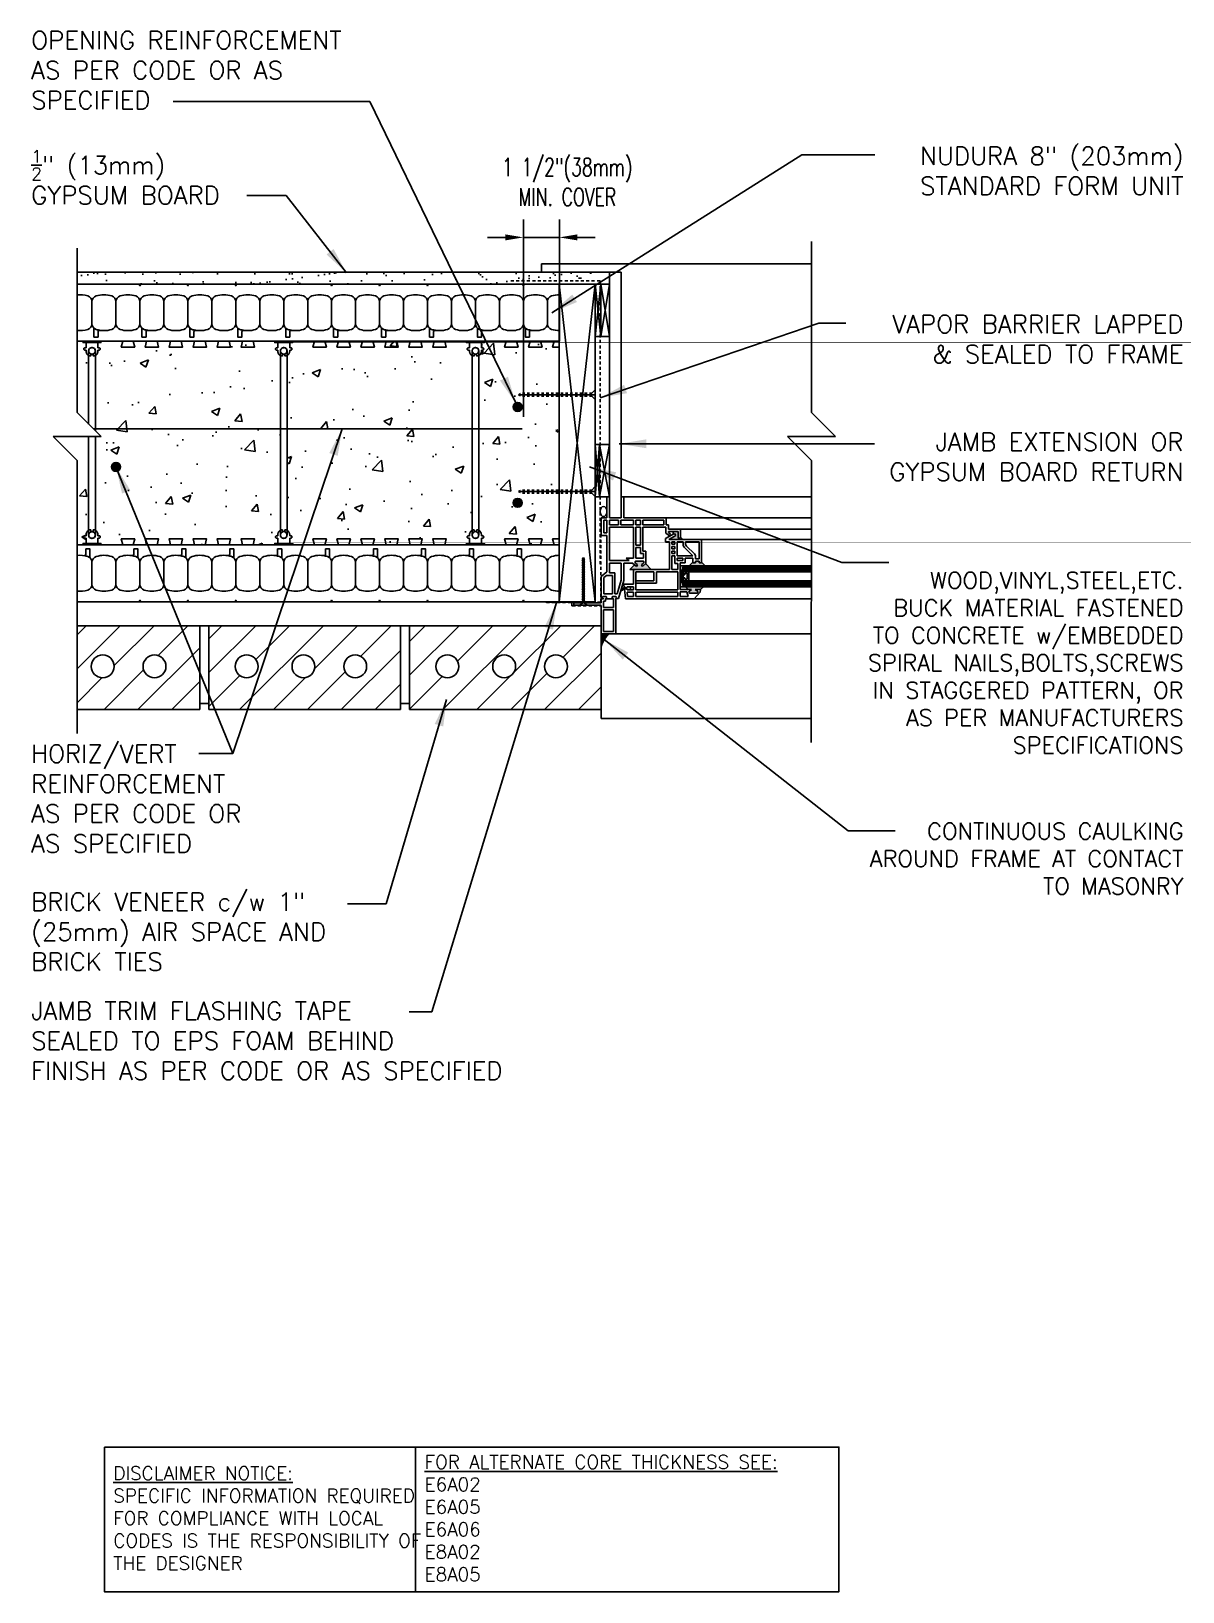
# Model space of a CAD drawing. Header units: inches. Extents: x 47.3 to 95.3, y 146.1 to 211.2.
import ezdxf

# ---------------------------------------------------------------- set-up
doc = ezdxf.new("R2010")
doc.units = ezdxf.units.IN
doc.header["$LTSCALE"] = 0.5
doc.header["$MEASUREMENT"] = 0
doc.linetypes.add('DASHED2', pattern=[0.375, 0.25, -0.125])
doc.linetypes.add('HIDDEN2', pattern=[0.1875, 0.125, -0.0625])
for name, color, linetype in [('HATCH', 12, 'Continuous'), ('LINE18', 9, 'Continuous'), ('line25', 2, 'Continuous'), ('LINE3', 3, 'Continuous'), ('LINE50', 5, 'Continuous'), ('LINE9', 9, 'Continuous'), ('TEXT', 4, 'Continuous')]:
    doc.layers.add(name, color=color, linetype=linetype)
doc.styles.add('DIM', font='romans.shx', dxfattribs={"width": 0.7})
doc.styles.add('ROMANS', font='romans.shx', dxfattribs={"height": 0.75})
doc.styles.get("Standard").update_dxf_attribs({"font": 'romans.shx', "height": 0.75})
doc.dimstyles.new('ext_12', dxfattribs={"dimscale": 12, "dimtxt": 0.075, "dimasz": 0.09375, "dimexe": 0.09375, "dimexo": 0.0625, "dimgap": 0.0625, "dimtad": 1, "dimdec": 1, "dimzin": 2, "dimdsep": 46, "dimlunit": 4, "dimtxsty": 'DIM', "dimcen": 0.09, "dimdle": 0.09375, "dimclrt": 4, "dimadec": 0, "dimazin": 0, "dimtfac": 1, "dimtdec": 1, "dimtmove": 2, "dimatfit": 3, "dimfxl": 0, "dimfrac": 2, "dimtolj": 1, "dimtzin": 0, "dimarcsym": 0})
doc.dimstyles.new('ext_8', dxfattribs={"dimscale": 8, "dimtxt": 0.09375, "dimasz": 0.09375, "dimexe": 0.09375, "dimexo": 0.0625, "dimgap": 0.0625, "dimtad": 1, "dimdec": 6, "dimzin": 3, "dimdsep": 46, "dimlunit": 4, "dimtxsty": 'DIM', "dimcen": 0.09, "dimdle": 0.09375, "dimclrt": 4, "dimadec": 0, "dimazin": 0, "dimtfac": 1, "dimtdec": 6, "dimtmove": 2, "dimatfit": 3, "dimfxl": 0, "dimfrac": 2, "dimtolj": 1, "dimtzin": 0, "dimarcsym": 0})

msp = doc.modelspace()

# ---------------------------------------------------------------- texts
at = {"layer": 'TEXT'}
for s, insert, char_height, width, attachment_point in [('\\A1;OPENING REINFORCEMENT AS PER CODE OR AS SPECIFIED', (47.2867654, 209.5704358), 0.75, 14.394399541, 4), ('\\A1; NUDURA 8" (203mm) STANDARD FORM UNIT', (95.3688072, 205.365039), 0.75, 14.394399541, 6), ('\\A1;{\\H0.7x;\\S1/2;}" (13mm) GYPSUM BOARD\\P ', (47.2867654, 204.4813795), 0.75, 10.661835817, 4), ('\\A1;VAPOR BARRIER LAPPED & SEALED TO FRAME', (95.3688072, 198.3503986), 0.75, 14.394399541, 6), ('\\A1;JAMB EXTENSION OR GYPSUM BOARD RETURN ', (95.3688072, 193.4375525), 0.75, 14.394399541, 6), ('{\\H0.9167x;WOOD,VINYL,STEEL,ETC. BUCK MATERIAL FASTENED TO CONCRETE w/EMBEDDED SPIRAL NAILS,BOLTS,SCREWS IN STAGGERED PATTERN, OR AS PER MANUFACTURERS SPECIFICATIONS}', (95.3688072, 184.8416507), 0.75, 14.394399541, 6), ('{\\H0.9167x;CONTINUOUS CAULKING AROUND FRAME AT CONTACT TO MASONRY}', (95.3662692, 176.668589), 0.75, 14.394399541, 6), ('{\\L\\P\\PFOR ALTERNATE CORE THICKNESS SEE:\\P}E6A02\\PE6A05\\PE6A06\\PE8A02\\PE8A05', (63.7034018, 150.0876323), 0.5625, 23.332952103, 4), ('{\\LDISCLAIMER NOTICE:}\\PSPECIFIC INFORMATION REQUIRED FOR COMPLIANCE WITH LOCAL CODES IS THE RESPONSIBILITY OF THE DESIGNER', (50.7114343, 149.1476025), 0.5625, 14.00235015, 4)]:
    msp.add_mtext(s, dxfattribs=dict(at, insert=insert, char_height=char_height, width=width, attachment_point=attachment_point))
at = {"layer": 'TEXT', "char_height": 0.75, "attachment_point": 4, "style": 'ROMANS'}
for s, insert, width in [('HORIZ/VERT \\PREINFORCEMENT \\PAS PER CODE OR \\PAS SPECIFIED', (47.2842273, 179.1713794), 25.899379931), ('BRICK VENEER c/w 1" (25mm) AIR SPACE AND BRICK TIES', (47.2842273, 173.6198217), 15.998976575), ('JAMB TRIM FLASHING TAPE \\PSEALED TO EPS FOAM BEHIND \\PFINISH AS PER CODE OR AS SPECIFIED', (47.2842273, 169.0677482), 25.899379931)]:
    msp.add_mtext(s, dxfattribs=dict(at, insert=insert, width=width))

# ---------------------------------------------------------------- blocks, each defined once
blk = doc.blocks.new('*D3')
at = {"layer": 'Defpoints', "color": 0}
for p in [(69.323, 202.592), (69.323, 197.763), (67.823, 194.599)]:
    blk.add_point(p, dxfattribs=at)
at = {"layer": 'TEXT', "color": 0, "lineweight": -2}
for p, q in [((67.823, 195.099), (67.823, 203.342)), ((69.323, 198.263), (69.323, 203.342)), ((67.073, 202.592), (66.323, 202.592)), ((67.823, 202.592), (69.323, 202.592)), ((70.073, 202.592), (70.823, 202.592))]:
    blk.add_line(p, q, dxfattribs=at)
at = {"layer": 'TEXT', "color": 0}
for points in [[(67.073, 202.717), (67.073, 202.467), (67.823, 202.592)], [(70.073, 202.717), (70.073, 202.467), (69.323, 202.592)]]:
    blk.add_solid(points, dxfattribs=at)
at = {"layer": 'TEXT', "color": 4, "insert": (69.656, 204.903), "char_height": 0.75, "attachment_point": 5, "style": 'DIM'}
blk.add_mtext('\\A1;1 1/2"(38mm)\\PMIN. COVER', dxfattribs=at)
blk = doc.blocks.new('Connector')
blk.add_point((0.271, 0))
at = {"layer": 'LINE9'}
for p, q in [((0, 0.375), (0, -0.375)), ((0.062, -0.375), (0.062, 0.375)), ((0.281, 0.25), (0.062, 0.25))]:
    blk.add_line(p, q, dxfattribs=at)
for points, weights in [([(0.007, 0.375), (0.004, 0.375), (0, 0.375)], [1, 0.972587069138, 0.950305488115]), ([(0.327, 0.343), (0.308, 0.343), (0.281, 0.317), (0.281, 0.297)], [1, 0.85355339, 0.85355339, 1]), ([(0.328, 0.343), (0.327, 0.343), (0.327, 0.343)], [1, 0.70710678, 1]), ([(0.375, 0.297), (0.375, 0.317), (0.348, 0.343), (0.329, 0.343)], [1, 0.85355339, 0.85355339, 1]), ([(0.406, 0.25), (0.546, 0.25), (0.619, 0.131)], [0.958404415409, 0.794674173519, 0.864651571113]), ([(0.619, 0.052), (0.612, 0.049), (0.604, 0.049)], [0.83615024178, 0.892081430621, 1]), ([(0, -0.375), (0.004, -0.375), (0.007, -0.375)], [0.950305488115, 0.972587069138, 1]), ([(0.281, -0.297), (0.281, -0.317), (0.308, -0.343), (0.327, -0.343)], [1, 0.85355339, 0.85355339, 1]), ([(0.327, -0.343), (0.281, -0.343), (0.281, -0.297)], [1, 0.70710678, 1]), ([(0.329, -0.343), (0.348, -0.343), (0.375, -0.317), (0.375, -0.297)], [1, 0.85355339, 0.85355339, 1]), ([(0.375, -0.297), (0.375, -0.343), (0.329, -0.343)], [1, 0.70710678, 1]), ([(0.619, -0.131), (0.546, -0.25), (0.406, -0.25)], [0.864651574428, 0.794674169686, 0.958404415195]), ([(0.604, -0.049), (0.612, -0.049), (0.619, -0.052)], [1, 0.89208144177, 0.836150253337])]:
    blk.add_rational_spline(points, weights, degree=2, dxfattribs=at)
for points, degree in [([(0, 0.375), (0.002, 0.375), (0.005, 0.375), (0.007, 0.375)], 3), ([(0.007, 0.375), (0.021, 0.375), (0.051, 0.375), (0.062, 0.375), (0.062, 0.375)], 3), ([(0.281, 0.25), (0.281, 0.297)], 1), ([(0.327, 0.343), (0.327, 0.343), (0.328, 0.343), (0.328, 0.343)], 3), ([(0.328, 0.343), (0.329, 0.343), (0.329, 0.343), (0.329, 0.343)], 3), ([(0.375, 0.25), (0.375, 0.297)], 1), ([(0.406, 0.25), (0.375, 0.25)], 1), ([(0.406, 0.25), (0.406, 0.25)], 1), ([(0.406, 0.25), (0.406, 0.25)], 1), ([(0.406, 0.25), (0.406, 0.25)], 1), ([(0.406, 0.25), (0.406, 0.25)], 1), ([(0.406, 0.25), (0.406, 0.25)], 1), ([(0.406, 0.25), (0.406, 0.25)], 1), ([(0.406, 0.25), (0.406, 0.25)], 1), ([(0.406, 0.25), (0.406, 0.25)], 1), ([(0.406, 0.25), (0.406, 0.25)], 1), ([(0.406, 0.25), (0.406, 0.25)], 1), ([(0.406, 0.25), (0.406, 0.25)], 1), ([(0.406, 0.25), (0.406, 0.25)], 1), ([(0.406, 0.25), (0.406, 0.25)], 1), ([(0.406, 0.25), (0.406, 0.25)], 1), ([(0.406, 0.25), (0.406, 0.25)], 1), ([(0.406, 0.25), (0.406, 0.25)], 1), ([(0.406, 0.25), (0.406, 0.25)], 1), ([(0.406, 0.25), (0.406, 0.25)], 1), ([(0.406, 0.25), (0.406, 0.25)], 1), ([(0.406, 0.25), (0.406, 0.25)], 1), ([(0.406, 0.25), (0.406, 0.25)], 1), ([(0.406, 0.25), (0.406, 0.25)], 1), ([(0.406, 0.25), (0.406, 0.25)], 1), ([(0.406, 0.25), (0.406, 0.25)], 1), ([(0.604, 0.049), (0.532, 0.049)], 1), ([(0.532, 0.049), (0.532, 0.049)], 1), ([(0.532, 0.049), (0.532, 0.049)], 1), ([(0.532, 0.049), (0.532, 0.049)], 1), ([(0.532, 0.049), (0.532, 0.049)], 1), ([(0.532, 0.049), (0.532, 0.049)], 1), ([(0.532, 0.049), (0.532, 0.049)], 1), ([(0.532, 0.049), (0.532, 0.049)], 1), ([(0.532, 0.049), (0.532, 0.049)], 1), ([(0.532, 0.049), (0.532, 0.049)], 1), ([(0.532, 0.049), (0.532, 0.049)], 1), ([(0.604, 0.049), (0.609, 0.049), (0.614, 0.05), (0.619, 0.052)], 3), ([(0.604, 0.049), (0.604, 0.049)], 1), ([(0.604, 0.049), (0.604, 0.049)], 1), ([(0.604, 0.049), (0.604, 0.049)], 1), ([(0.604, 0.049), (0.604, 0.049)], 1), ([(0.619, 0.131), (0.619, 0.052)], 1), ([(0.619, 0.131), (0.619, 0.131)], 1), ([(0.619, 0.131), (0.619, 0.131)], 1), ([(0.619, 0.131), (0.619, 0.131)], 1), ([(0.619, 0.131), (0.619, 0.131)], 1), ([(0.007, -0.375), (0.005, -0.375), (0.002, -0.375), (0, -0.375)], 3), ([(0.062, -0.375), (0.062, -0.375), (0.051, -0.375), (0.021, -0.375), (0.007, -0.375)], 3), ([(0.062, -0.25), (0.281, -0.25)], 1), ([(0.281, -0.297), (0.281, -0.25)], 1), ([(0.281, -0.25), (0.281, -0.297)], 1), ([(0.328, -0.343), (0.328, -0.343), (0.327, -0.343), (0.327, -0.343)], 3), ([(0.329, -0.343), (0.329, -0.343), (0.329, -0.343), (0.328, -0.343)], 3), ([(0.375, -0.25), (0.375, -0.297)], 1), ([(0.375, -0.297), (0.375, -0.25)], 1), ([(0.406, -0.25), (0.375, -0.25)], 1), ([(0.406, -0.25), (0.406, -0.25)], 1), ([(0.406, -0.25), (0.406, -0.25)], 1), ([(0.406, -0.25), (0.406, -0.25)], 1), ([(0.406, -0.25), (0.406, -0.25)], 1), ([(0.406, -0.25), (0.406, -0.25)], 1), ([(0.406, -0.25), (0.406, -0.25)], 1), ([(0.406, -0.25), (0.406, -0.25)], 1), ([(0.406, -0.25), (0.406, -0.25)], 1), ([(0.406, -0.25), (0.406, -0.25)], 1), ([(0.406, -0.25), (0.406, -0.25)], 1), ([(0.406, -0.25), (0.406, -0.25)], 1), ([(0.532, -0.049), (0.604, -0.049)], 1), ([(0.604, -0.049), (0.58, -0.049), (0.556, -0.049), (0.532, -0.049)], 3), ([(0.532, -0.049), (0.532, -0.049)], 1), ([(0.532, -0.049), (0.532, -0.049)], 1), ([(0.532, -0.049), (0.532, -0.049)], 1), ([(0.532, -0.049), (0.532, -0.049)], 1), ([(0.619, -0.052), (0.614, -0.05), (0.609, -0.049), (0.604, -0.049)], 3), ([(0.604, -0.049), (0.604, -0.049)], 1), ([(0.604, -0.049), (0.604, -0.049)], 1), ([(0.604, -0.049), (0.604, -0.049)], 1), ([(0.604, -0.049), (0.604, -0.049)], 1), ([(0.604, -0.049), (0.604, -0.049)], 1), ([(0.604, -0.049), (0.604, -0.049)], 1), ([(0.604, -0.049), (0.604, -0.049)], 1), ([(0.604, -0.049), (0.604, -0.049)], 1), ([(0.619, -0.052), (0.619, -0.131)], 1), ([(0.619, -0.131), (0.619, -0.131)], 1), ([(0.619, -0.131), (0.619, -0.131)], 1), ([(0.619, -0.131), (0.619, -0.131)], 1), ([(0.619, -0.131), (0.619, -0.131)], 1)]:
    blk.add_open_spline(points, degree=degree, dxfattribs=at)
for points, weights, knots in [([(0.062, 0.375), (0.062, 0.375), (0.046, 0.375), (0.03, 0.375), (0.007, 0.375)], [0.868718858569, 0.861102746415, 1, 0.861102734288, 0.868718859898], [0, 0, 0, 0.5, 0.5, 1, 1, 1]), ([(0.532, 0.049), (0.472, 0.203), (0.333, 0.113), (0.157, 0), (0.333, -0.113), (0.472, -0.203), (0.532, -0.049)], [0.899508922286, 0.599718215298, 1, 0.54226024, 1, 0.599718224335, 0.899508908749], [0, 0, 0, 0.318112, 0.318112, 0.681888, 0.681888, 1, 1, 1]), ([(0.007, -0.375), (0.03, -0.375), (0.046, -0.375), (0.062, -0.375), (0.062, -0.375)], [0.868718859319, 0.861102739573, 1, 0.861102742958, 0.868718858948], [0, 0, 0, 0.5, 0.5, 1, 1, 1])]:
    blk.add_rational_spline(points, weights, degree=2, knots=knots, dxfattribs=at)

# ---------------------------------------------------------------- dimensions: what is measured, and where the dimension line sits
at = {"layer": 'TEXT'}
dim = msp.add_linear_dim(base=(69.3227761, 202.591585), p1=(67.8227761, 194.5992884), p2=(69.3227761, 197.7634859), text='<>(38mm)\\PMIN. COVER', dimstyle='ext_8', dxfattribs=at)
dim.commit()
dim.dimension.update_dxf_attribs({"geometry": '*D3', "text_midpoint": (69.6558689, 204.9031545), "dimtype": 160})

# ---------------------------------------------------------------- hatches: boundary and pattern name
at = {"layer": 'HATCH'}
h = msp.add_hatch(dxfattribs=at)
h.set_pattern_fill('AR-SAND', color=256, scale=0.5, style=0)
h.set_pattern_definition([(37.5, (15.678, 42.5089), (-0.0314967, 0.963412), [0, -0.76, 0, -0.85, 0, -0.8125]), (7.5, (15.678, 42.5089), (0.884888, 1.411073), [0, -0.41, 0, -0.685, 0, -0.2625]), (327.5, (15.063, 42.5089), (1.557071, 0.0028295), [0, -0.25, 0, -0.9, 0, -1.175]), (317.5, (15.063, 42.5089), (1.503063, 0.438838), [0, -0.125, 0, -0.59, 0, -0.675])])
h.paths.add_polyline_path([(70.7110623, 201.141024), (56.4151831, 201.141024), (56.4151831, 200.641024), (69.8253142, 200.641024), (70.7110623, 200.641024)])
h.paths.add_polyline_path([(56.4151831, 201.141024), (49.2003142, 201.141024), (49.2003142, 200.641024), (56.4151831, 200.641024)])
h = msp.add_hatch(dxfattribs=at)
h.set_pattern_fill('AR-CONC', color=256, scale=0.5)
h.paths.add_polyline_path([(50.1977748, 189.7635185), (57.4477769, 189.7634859), (57.4477769, 189.8259038), (57.5727766, 189.8259038), (57.5727766, 190.0447034), (57.5260314, 190.0447034), (57.4792861, 190.0897799), (57.5186311, 190.1379706), (57.5649416, 190.1384532), (57.5727766, 190.1384532), (57.5773679, 190.2170956), (57.6045363, 190.2913504), (57.6821064, 190.3760714), (57.6821064, 194.5992884), (49.9633564, 194.5992884), (49.9633564, 194.5186068), (50.2003142, 194.281649), (49.9633564, 194.281649), (49.9633564, 190.3761322), (50.0410152, 190.2913516), (50.0727755, 190.1694031), (50.0727756, 190.1384532), (50.1210495, 190.1384467), (50.1662688, 190.0932322), (50.1210479, 190.0447098), (50.0727756, 190.0447034), (50.0727756, 189.8259038), (50.1977753, 189.8259038)])
h.paths.add_polyline_path([(50.1977748, 198.2634534), (57.4477769, 198.2634859), (57.4477769, 198.2010681), (57.5727766, 198.2010681), (57.5727766, 197.9822685), (57.5260314, 197.9822685), (57.4792861, 197.9371919), (57.5186311, 197.8890013), (57.5649416, 197.8885187), (57.5727766, 197.8885187), (57.5773679, 197.8098763), (57.6045363, 197.7356214), (57.6821064, 197.6509005), (57.6821064, 194.5992884), (49.9633564, 194.5992884), (49.9633564, 197.6508396), (50.0410152, 197.7356203), (50.0727755, 197.8575687), (50.0727756, 197.8885187), (50.1210495, 197.8885252), (50.1662688, 197.9337397), (50.1210479, 197.982262), (50.0727756, 197.9822685), (50.0727756, 198.2010681), (50.1977753, 198.2010681)])
h.paths.add_polyline_path([(58.1977748, 189.7635185), (65.4477769, 189.7634859), (65.4477769, 189.8259038), (65.5727766, 189.8259038), (65.5727766, 190.0447034), (65.5260314, 190.0447034), (65.4792861, 190.0897799), (65.5186311, 190.1379706), (65.5649416, 190.1384532), (65.5727766, 190.1384532), (65.5773679, 190.2170956), (65.6045363, 190.2913504), (65.6821064, 190.3760714), (65.6821064, 194.5992884), (57.9633564, 194.5992884), (57.9633564, 190.3761322), (58.0410152, 190.2913516), (58.0727755, 190.1694031), (58.0727756, 190.1384532), (58.1210495, 190.1384467), (58.1662688, 190.0932322), (58.1210479, 190.0447098), (58.0727756, 190.0447034), (58.0727756, 189.8259038), (58.1977753, 189.8259038)])
h.paths.add_polyline_path([(58.1977748, 198.2634534), (65.4477769, 198.2634859), (65.4477769, 198.2010681), (65.5727766, 198.2010681), (65.5727766, 197.9822685), (65.5260314, 197.9822685), (65.4792861, 197.9371919), (65.5186311, 197.8890013), (65.5649416, 197.8885187), (65.5727766, 197.8885187), (65.5773679, 197.8098763), (65.6045363, 197.7356214), (65.6821064, 197.6509005), (65.6821064, 194.5992884), (57.9633564, 194.5992884), (57.9633564, 197.6508396), (58.0410152, 197.7356203), (58.0727755, 197.8575687), (58.0727756, 197.8885187), (58.1210495, 197.8885252), (58.1662688, 197.9337397), (58.1210479, 197.982262), (58.0727756, 197.9822685), (58.0727756, 198.2010681), (58.1977753, 198.2010681)])
h.paths.add_polyline_path([(66.1977748, 198.2634534), (69.1039372, 198.2634664), (69.0416101, 198.0134859), (69.2707406, 197.7634859), (69.2707406, 194.5992884), (65.9633564, 194.5992884), (65.9633564, 197.6508396), (66.0410152, 197.7356203), (66.0727755, 197.8575687), (66.0727756, 197.8885187), (66.1210495, 197.8885252), (66.1662688, 197.9337397), (66.1210479, 197.982262), (66.0727756, 197.9822685), (66.0727756, 198.2010681), (66.1977753, 198.2010681)])
h.paths.add_polyline_path([(66.1977748, 189.7635185), (69.1039372, 189.7635055), (69.0416101, 190.0134859), (69.2707406, 190.2634859), (69.2707406, 194.5992884), (65.9633564, 194.5992884), (65.9633564, 190.3761322), (66.0410152, 190.2913516), (66.0727755, 190.1694031), (66.0727756, 190.1384532), (66.1210495, 190.1384467), (66.1662688, 190.0932322), (66.1210479, 190.0447098), (66.0727756, 190.0447034), (66.0727756, 189.8259038), (66.1977753, 189.8259038)])
h.paths.add_polyline_path([(49.2003142, 198.2634859), (49.4477769, 198.2634859), (49.4477769, 198.2010681), (49.5727766, 198.2010681), (49.5727766, 197.9822685), (49.5260314, 197.9822685), (49.4792861, 197.9371919), (49.5186311, 197.8890013), (49.5649416, 197.8885187), (49.5727766, 197.8885187), (49.5773679, 197.8098763), (49.6045363, 197.7356214), (49.6821064, 197.6509005), (49.6821064, 194.7998568), (49.2003142, 195.281649)])
h.paths.add_polyline_path([(49.4477769, 189.7634859), (49.4477769, 189.8259038), (49.5727766, 189.8259038), (49.5727766, 190.0447034), (49.5260314, 190.0447034), (49.4792861, 190.0897799), (49.5186311, 190.1379706), (49.5649416, 190.1384532), (49.5727766, 190.1384532), (49.5773679, 190.2170956), (49.6045363, 190.2913504), (49.6821064, 190.3760714), (49.6821064, 194.281649), (48.2003142, 194.281649), (49.2003142, 193.281649), (49.2003142, 189.7634859)])
h = msp.add_hatch(dxfattribs=at)
h.set_pattern_fill('ANSI31', color=256, scale=8, style=0)
h.set_pattern_definition([(45, (15.4229, 40.5063), (-0.707107, 0.707107), [])])
h.paths.add_polyline_path([(71.070238, 186.3884859), (70.4820517, 186.3884859), (70.6569687, 186.1057344), (71.070238, 185.433215)])
edge = h.paths.add_edge_path()
edge.add_arc((69.1809093, 184.6901147), 0.4765505, 0, 360)
edge = h.paths.add_edge_path()
edge.add_arc((67.0209453, 184.6901147), 0.4765505, 0, 360)
h.paths.add_polyline_path([(71.070238, 185.433215), (70.6569687, 186.1057344), (70.4820517, 186.3884859), (65.7980984, 186.3884859), (65.2411021, 182.8884859), (71.070238, 182.8884859)])
edge = h.paths.add_edge_path()
edge.add_arc((64.6518359, 184.6901147), 0.4765505, 0, 360)
h.paths.add_polyline_path([(65.7980984, 186.3884859), (63.070238, 186.3884859), (63.070238, 182.8884859), (65.2411021, 182.8884859)])
edge = h.paths.add_edge_path()
edge.add_arc((60.8059093, 184.6901147), 0.4765505, 0, 360)
edge = h.paths.add_edge_path()
edge.add_arc((58.6459453, 184.6901147), 0.4765505, 0, 360)
edge = h.paths.add_edge_path()
edge.add_arc((56.2768359, 184.6901147), 0.4765505, 0, 360)
h.paths.add_polyline_path([(62.695238, 186.3884859), (54.695238, 186.3884859), (54.695238, 182.8884859), (62.695238, 182.8884859)])
edge = h.paths.add_edge_path()
edge.add_arc((52.4309093, 184.6901147), 0.4765505, 0, 360)
edge = h.paths.add_edge_path()
edge.add_arc((50.2709453, 184.6901147), 0.4765505, 0, 360)
h.paths.add_polyline_path([(49.1977761, 186.3884859), (49.1977761, 182.8884859), (54.320238, 182.8884859), (54.320238, 186.3884859)])
h = msp.add_hatch(color=7, dxfattribs=at)
h.dxf.hatch_style = 1
h.paths.add_polyline_path([(71.4079655, 186.0511913), (71.070238, 186.0511839), (71.070238, 185.5272105, -0.1516383051)])
at = {"layer": 'LINE3'}
for points in [[(67.7707406, 195.516024, 1), (67.3957406, 195.516024, 1)], [(51.0130662, 193.016024, 1), (50.6380662, 193.016024, 1)], [(67.7707406, 191.516024, 1), (67.3957406, 191.516024, 1)]]:
    msp.add_hatch(color=256, dxfattribs=at).paths.add_polyline_path(points)
at = {"layer": 'LINE9'}
h = msp.add_hatch(color=0, dxfattribs=at)
h.paths.add_polyline_path([(75.08181, 187.7452195, 0.5043242544), (75.0834626, 187.8293488), (74.9951728, 187.8983355), (75.2189236, 187.8983355), (75.336417, 188.0158289), (74.586041, 188.0158289), (74.7035344, 187.8983355), (74.8389228, 187.8983355), (74.7500525, 187.8288952, 0.4999166542), (74.7522856, 187.7452195)])
h.paths.add_polyline_path([(75.4107504, 188.8908289), (75.2556459, 189.0459333), (75.2556459, 189.0158289), (75.1556459, 189.0158289), (75.1556459, 189.0783289), (74.9993959, 189.0783289), (74.9993959, 189.0158289), (74.8993959, 189.0158289), (74.8993959, 189.0459333), (74.7442915, 188.8908289)])
h.paths.add_polyline_path([(74.4762709, 189.9845789), (74.3806459, 190.0802039), (74.3806459, 190.0470789), (74.2806459, 190.0470789), (74.2806459, 190.1095789), (74.2806459, 190.3220789), (74.0714961, 190.3220789), (74.0714961, 190.2078114), (74.1310045, 190.2424686), (74.1813309, 190.1560553), (74.0341134, 190.0703171), (73.9483752, 189.9845789)])
h.paths.add_polyline_path([(73.1599287, 188.7408289), (72.9274142, 188.9733434), (72.7898162, 188.8658289), (72.7456713, 188.9313355), (72.8345416, 189.0007758, 0.4999166542), (72.8323085, 189.0844516), (72.5027841, 189.0844516, 0.5043242544), (72.5011315, 189.0003222), (72.5894213, 188.9313355), (72.5452764, 188.8658289), (72.4572821, 188.9345847), (72.2635262, 188.7408289), (72.4214611, 188.7408289)])
h.paths.add_polyline_path([(72.2866076, 187.8908289), (72.2866076, 188.0158289), (72.1517541, 188.0158289), (72.1517541, 187.9845789), (72.0308393, 187.9845789, 0.0777667154), (71.8909884, 187.8756034), (71.8771323, 187.8290445, -0.0313551349), (72.0374083, 187.9220789), (72.1517541, 187.9220789), (72.1517541, 187.8908289)])

# ---------------------------------------------------------------- linework, layer by layer
at = {"layer": 'HATCH', "color": 6, "linetype": 'DASHED2'}
for p, q in [((71.0217318, 200.786299), (67.2563976, 200.786299)), ((71.0217318, 200.786299), (71.0217318, 188.8908406)), ((71.0484105, 187.3740864), (71.0484105, 190.8908406)), ((69.810677, 187.3544158), (68.739725, 187.3544158)), ((71.0469351, 187.3740864), (68.7530702, 187.3740864)), ((69.841927, 187.2411859), (69.841927, 187.3231658)), ((69.873177, 187.2116919), (71.0625786, 187.2116919)), ((71.0625786, 187.2116919), (71.0625786, 186.9616919))]:
    msp.add_line(p, q, dxfattribs=at)
at = {"layer": 'HATCH'}
for p, q in [((69.3227761, 200.6384859), (70.8227761, 187.3884859)), ((70.8227761, 200.6384859), (69.3227761, 187.3884859)), ((70.8227761, 200.6384859), (71.0537649, 198.4509859)), ((70.8227761, 198.4509859), (71.0537649, 200.6384859)), ((71.0537649, 200.6384859), (71.4097538, 198.4509859)), ((71.0537649, 198.4509859), (71.4097538, 200.6384859)), ((64.1823143, 198.0120146), (64.1823143, 198.0120146)), ((70.8227761, 196.0270308), (67.6162225, 196.0270308)), ((65.9978556, 195.9004584), (65.9978556, 195.9004584)), ((71.0037649, 191.7658406), (70.8227761, 193.9458127)), ((70.8227761, 191.7658406), (71.0037649, 193.9458127)), ((71.0037649, 193.9458127), (71.4097538, 191.7658406)), ((71.4097538, 193.9458127), (71.0037649, 191.7658406)), ((70.8227761, 191.9864685), (67.6162225, 191.9864685)), ((74.4964611, 188.8658289), (79.8396019, 188.8658289)), ((74.4964611, 188.8408289), (79.8396019, 188.8408289)), ((74.4964611, 188.8158289), (79.8396019, 188.8158289)), ((74.4964611, 188.7908289), (79.8396019, 188.7908289)), ((74.4964611, 188.7658289), (79.8396019, 188.7658289)), ((74.4964611, 188.7408289), (79.8396019, 188.7408289)), ((74.4964611, 188.7158289), (79.8396019, 188.7158289)), ((74.4964611, 188.6908289), (79.8396019, 188.6908289)), ((74.4964611, 188.6658289), (79.8396019, 188.6658289)), ((74.4964611, 188.2408289), (79.8396019, 188.2408289)), ((74.4964611, 188.2158289), (79.8396019, 188.2158289)), ((74.4964611, 188.1908289), (79.8396019, 188.1908289)), ((74.4964611, 188.1658289), (79.8396019, 188.1658289)), ((74.4964611, 188.1408289), (79.8396019, 188.1408289)), ((74.4964611, 188.1158289), (79.8396019, 188.1158289)), ((74.4964611, 188.0908289), (79.8396019, 188.0908289)), ((74.4964611, 188.0658289), (79.8396019, 188.0658289)), ((74.4964611, 188.0408289), (79.8396019, 188.0408289))]:
    msp.add_line(p, q, dxfattribs=at)
at = {"layer": 'HATCH', "color": 6, "linetype": 'DASHED2'}
for centre, start, end in [((69.810677, 187.3231658), 0, 90), ((69.873177, 187.2429419), 180, 270)]:
    msp.add_arc(centre, 0.03125, start, end, dxfattribs=at)
at = {"layer": 'HATCH'}
msp.add_arc((72.0831039, 185.2452062), 1.0513913, 129.951432716, 164.44161627, dxfattribs=at)
at = {"layer": 'LINE18', "linetype": 'HIDDEN2'}
for p, q in [((67.6162225, 196.0270308), (67.7357312, 196.0895308)), ((67.6162225, 196.0270308), (67.7357312, 195.9645308)), ((70.679058, 196.0895308), (67.7357312, 196.0895308)), ((70.679058, 195.9645308), (67.7357312, 195.9645308)), ((67.6162225, 191.9864685), (67.7357312, 192.0489685)), ((67.6162225, 191.9864685), (67.7357312, 191.9239685)), ((70.679058, 192.0489685), (67.7357312, 192.0489685)), ((70.679058, 191.9239685), (67.7357312, 191.9239685))]:
    msp.add_line(p, q, dxfattribs=at)
at = {"layer": 'LINE18'}
for p, q in [((70.679058, 196.0895308), (70.8227761, 196.233249)), ((70.679058, 195.9645308), (70.8227761, 195.8208127)), ((70.679058, 192.0489685), (70.8227761, 192.1926867)), ((70.679058, 191.9239685), (70.8227761, 191.7802504))]:
    msp.add_line(p, q, dxfattribs=at)
at = {"layer": 'line25'}
for p, q in [((69.3227761, 198.2634859), (49.1977761, 198.2634859)), ((69.3227761, 189.7634859), (49.2003142, 189.7634859)), ((71.070238, 186.3884859), (49.1977761, 186.3884859)), ((54.320238, 186.3884859), (54.320238, 182.8884859)), ((54.695238, 186.3884859), (54.695238, 182.8884859)), ((54.695238, 186.3884859), (54.695238, 182.8884859)), ((62.695238, 186.3884859), (62.695238, 182.8884859)), ((63.070238, 186.3884859), (63.070238, 182.8884859)), ((63.070238, 186.3884859), (63.070238, 182.8884859)), ((54.695238, 183.1384859), (54.320238, 183.1384859)), ((63.070238, 183.1384859), (62.695238, 183.1384859)), ((54.320238, 182.8884859), (49.1977761, 182.8884859)), ((62.695238, 182.8884859), (54.695238, 182.8884859)), ((71.070238, 182.8884859), (63.070238, 182.8884859))]:
    msp.add_line(p, q, dxfattribs=at)
for points in [[(69.3227761, 187.3884859), (70.8227761, 187.3884859), (70.8227761, 200.6384859), (69.3227761, 200.6384859)], [(51.5416101, 198.2634859), (51.6039421, 198.0134859), (51.0416101, 198.0134859), (51.1039421, 198.2634859)], [(52.5416101, 198.2634859), (52.6039421, 198.0134859), (52.0416101, 198.0134859), (52.1039421, 198.2634859)], [(53.5416101, 198.2634859), (53.6039421, 198.0134859), (53.0416101, 198.0134859), (53.1039421, 198.2634859)], [(54.5416101, 198.2634859), (54.6039421, 198.0134859), (54.0416101, 198.0134859), (54.1039421, 198.2634859)], [(55.5416101, 198.2634859), (55.6039421, 198.0134859), (55.0416101, 198.0134859), (55.1039421, 198.2634859)], [(56.5416101, 198.2634859), (56.6039421, 198.0134859), (56.0416101, 198.0134859), (56.1039421, 198.2634859)], [(59.5416101, 198.2634859), (59.6039421, 198.0134859), (59.0416101, 198.0134859), (59.1039421, 198.2634859)], [(60.5416101, 198.2634859), (60.6039421, 198.0134859), (60.0416101, 198.0134859), (60.1039421, 198.2634859)], [(61.5416101, 198.2634859), (61.6039421, 198.0134859), (61.0416101, 198.0134859), (61.1039421, 198.2634859)], [(62.5416101, 198.2634859), (62.6039421, 198.0134859), (62.0416101, 198.0134859), (62.1039421, 198.2634859)], [(63.5416101, 198.2634859), (63.6039421, 198.0134859), (63.0416101, 198.0134859), (63.1039421, 198.2634859)], [(64.5416101, 198.2634859), (64.6039421, 198.0134859), (64.0416101, 198.0134859), (64.1039421, 198.2634859)], [(67.5416101, 198.2634859), (67.6039421, 198.0134859), (67.0416101, 198.0134859), (67.1039421, 198.2634859)], [(68.5416101, 198.2634859), (68.6039421, 198.0134859), (68.0416101, 198.0134859), (68.1039421, 198.2634859)], [(51.5416101, 189.7634859), (51.6039421, 190.0134859), (51.0416101, 190.0134859), (51.1039421, 189.7634859)], [(52.5416101, 189.7634859), (52.6039421, 190.0134859), (52.0416101, 190.0134859), (52.1039421, 189.7634859)], [(53.5416101, 189.7634859), (53.6039421, 190.0134859), (53.0416101, 190.0134859), (53.1039421, 189.7634859)], [(54.5416101, 189.7634859), (54.6039421, 190.0134859), (54.0416101, 190.0134859), (54.1039421, 189.7634859)], [(55.5416101, 189.7634859), (55.6039421, 190.0134859), (55.0416101, 190.0134859), (55.1039421, 189.7634859)], [(56.5416101, 189.7634859), (56.6039421, 190.0134859), (56.0416101, 190.0134859), (56.1039421, 189.7634859)], [(59.5416101, 189.7634859), (59.6039421, 190.0134859), (59.0416101, 190.0134859), (59.1039421, 189.7634859)], [(60.5416101, 189.7634859), (60.6039421, 190.0134859), (60.0416101, 190.0134859), (60.1039421, 189.7634859)], [(61.5416101, 189.7634859), (61.6039421, 190.0134859), (61.0416101, 190.0134859), (61.1039421, 189.7634859)], [(62.5416101, 189.7634859), (62.6039421, 190.0134859), (62.0416101, 190.0134859), (62.1039421, 189.7634859)], [(63.5416101, 189.7634859), (63.6039421, 190.0134859), (63.0416101, 190.0134859), (63.1039421, 189.7634859)], [(64.5416101, 189.7634859), (64.6039421, 190.0134859), (64.0416101, 190.0134859), (64.1039421, 189.7634859)], [(67.5416101, 189.7634859), (67.6039421, 190.0134859), (67.0416101, 190.0134859), (67.1039421, 189.7634859)], [(68.5416101, 189.7634859), (68.6039421, 190.0134859), (68.0416101, 190.0134859), (68.1039421, 189.7634859)], [(69.3227761, 189.7634859), (69.3227761, 190.0134859), (69.0416101, 190.0134859), (69.1039421, 189.7634859)]]:
    msp.add_lwpolyline(points, close=True, dxfattribs=at)
msp.add_lwpolyline([(69.3227761, 198.0134859), (69.0416101, 198.0134859), (69.1039421, 198.2634859), (69.3227761, 198.2634859)], dxfattribs=at)
for centre in [(50.2709453, 184.6901147), (52.4309093, 184.6901147), (56.2768359, 184.6901147), (58.6459453, 184.6901147), (60.8059093, 184.6901147), (64.6518359, 184.6901147), (67.0209453, 184.6901147), (69.1809093, 184.6901147)]:
    msp.add_circle(centre, 0.4765505, dxfattribs=at)
at = {"layer": 'LINE3'}
msp.add_line((67.7707406, 194.5992884), (49.8826748, 194.5992884), dxfattribs=at)
for centre in [(67.5832406, 195.516024), (50.8255662, 193.016024), (67.5832406, 191.516024)]:
    msp.add_circle(centre, 0.1875, dxfattribs=at)
at = {"layer": 'LINE50'}
for p, q in [((49.1977761, 200.6384859), (69.3227761, 200.6384859)), ((70.8227761, 187.3884859), (70.8227761, 189.7634859)), ((49.1977761, 187.3884859), (70.8227761, 187.3884859))]:
    msp.add_line(p, q, dxfattribs=at)
at = {"layer": 'LINE9'}
for p, q in [((49.2003142, 202.141024), (49.2003142, 195.281649)), ((79.8396019, 202.4251862), (79.8396019, 195.281649)), ((68.5753142, 201.4822359), (79.8396019, 201.4822359)), ((68.5753142, 201.141024), (68.5753142, 201.4822359)), ((49.2003142, 201.141024), (71.9097538, 201.141024)), ((70.8227761, 200.6384859), (71.4097538, 200.6384859)), ((71.0537649, 200.6384859), (71.0537649, 198.4509859)), ((71.4097538, 190.8908406), (71.4097538, 201.1384859)), ((71.9097538, 191.7658406), (71.9097538, 201.1384859)), ((71.4097538, 198.4509859), (70.8227761, 198.4509859)), ((49.6821064, 194.7998568), (49.6821064, 197.8570904)), ((49.9633564, 194.5186068), (49.9633564, 197.8570904)), ((57.6821064, 190.1755459), (57.6821064, 197.8575211)), ((57.9633564, 190.1755459), (57.9633564, 197.8575211)), ((65.6821064, 190.1755459), (65.6821064, 197.8575211)), ((65.9633564, 190.1755459), (65.9633564, 197.8575211)), ((50.2003142, 194.281649), (49.2003142, 195.281649)), ((80.8396019, 194.281649), (79.8396019, 195.281649)), ((48.2003142, 194.281649), (49.2003142, 193.281649)), ((49.2003142, 194.281649), (48.2003142, 194.281649)), ((49.2003142, 194.281649), (50.2003142, 194.281649)), ((49.6821064, 190.1695211), (49.6821064, 194.281649)), ((49.9633564, 190.1695211), (49.9633564, 194.281649)), ((79.8396019, 194.281649), (78.8396019, 194.281649)), ((78.8396019, 194.281649), (79.8396019, 193.281649)), ((79.8396019, 194.281649), (80.8396019, 194.281649)), ((70.8227761, 193.9458127), (71.4097538, 193.9458127)), ((71.0037649, 191.7658406), (71.0037649, 193.9458127)), ((49.2003142, 193.281649), (49.1977761, 181.8884859)), ((79.8396019, 193.281649), (79.8370638, 181.5134859)), ((71.3097538, 191.7658406), (70.8227761, 191.7658406)), ((71.3097538, 190.8908406), (71.3097538, 191.7658406)), ((71.3097538, 191.7658406), (71.4097538, 191.7658406)), ((71.4097538, 191.7658406), (71.4097538, 190.8908406)), ((71.9097538, 191.7658406), (71.9097538, 190.8908406)), ((72.0097538, 191.7658406), (71.9097538, 191.7658406)), ((71.9097538, 191.7658406), (71.9097538, 190.8908406)), ((79.8396019, 191.7661422), (72.0097538, 191.7658406)), ((72.0097538, 191.7658406), (72.0097538, 190.8908406)), ((71.0727761, 190.1595906), (71.0727761, 190.8908406)), ((71.3097538, 190.8908406), (71.0727761, 190.8908406)), ((71.9097538, 190.8908406), (71.4097538, 190.8908406)), ((73.7847538, 190.8908406), (72.0134165, 190.8908406)), ((73.7847538, 190.6033406), (73.7847538, 190.8908406)), ((73.7847538, 190.8908406), (79.8396019, 190.8908406)), ((71.3097538, 190.1595906), (71.0727761, 190.1595906)), ((71.1727761, 190.2595906), (71.1727761, 190.7908406)), ((71.3097538, 190.7908406), (71.1727761, 190.7908406)), ((71.3097538, 190.2595906), (71.1727761, 190.2595906)), ((71.3097538, 190.7908406), (71.3097538, 190.2595906)), ((71.3097538, 190.1595906), (71.3097538, 188.6349828)), ((71.7847538, 190.7908406), (71.4097538, 190.7908406)), ((71.4097538, 190.7908406), (71.4097538, 190.6033406)), ((71.7847538, 190.6033406), (71.4097538, 190.6033406)), ((72.4214611, 190.5033406), (71.4097538, 190.5033406)), ((71.4097538, 190.5033406), (71.4097538, 189.1033406)), ((71.4097538, 190.5033406), (71.4097538, 190.1595906)), ((71.7847538, 190.7908406), (71.7847538, 190.6033406)), ((72.4214611, 190.7908406), (71.8847538, 190.7908406)), ((71.8847538, 190.7908406), (71.8847538, 190.6033406)), ((72.4214611, 190.6033406), (71.8847538, 190.6033406)), ((72.4214611, 190.6033406), (72.4214611, 190.7908406)), ((72.4214611, 190.5033406), (72.4214611, 189.2093332)), ((72.5214611, 190.6033406), (72.5214611, 190.7908406)), ((72.7089611, 190.7908406), (72.5214611, 190.7908406)), ((72.7089611, 190.6033406), (72.5214611, 190.6033406)), ((72.7089611, 190.5033406), (72.5214611, 190.5033406)), ((72.5214611, 190.5033406), (72.5214611, 189.7533406)), ((72.7089611, 190.7908406), (72.7089611, 190.6033406)), ((72.7089611, 190.5033406), (72.7089611, 189.7533406)), ((73.6847538, 190.7908406), (72.8089611, 190.7908406)), ((72.8089611, 190.6033406), (72.8089611, 190.7908406)), ((73.6847538, 190.6033406), (72.8089611, 190.6033406)), ((73.7722538, 190.5033406), (72.8089611, 190.5033406)), ((72.8089611, 190.5033406), (72.8089611, 189.5033406)), ((73.6847538, 190.6033406), (73.6847538, 190.7908406)), ((73.7556459, 190.0238629), (74.1310045, 190.2424686)), ((73.7722538, 190.2533406), (73.7722538, 190.5033406)), ((73.7722538, 190.2533406), (73.9163987, 190.1407105)), ((73.8722538, 190.6033406), (73.7847538, 190.6033406)), ((73.8722538, 190.4220789), (73.8722538, 190.6033406)), ((74.3806459, 190.4220789), (73.8722538, 190.4220789)), ((74.2806459, 190.3220789), (73.8722538, 190.3220789)), ((73.8722538, 190.3220789), (73.8722538, 190.2752039)), ((73.8722538, 190.2752039), (73.9605436, 190.2062172)), ((73.8868959, 189.9845789), (74.1813309, 190.1560553)), ((73.9605436, 190.2062172), (73.9163987, 190.1407105)), ((74.0714961, 190.2078114), (74.0714961, 190.3220789)), ((74.1310045, 190.2424686), (74.1813309, 190.1560553)), ((74.2806459, 190.0470789), (74.2806459, 190.3220789)), ((74.3806459, 190.0470789), (74.3806459, 190.4220789)), ((74.3806459, 190.4220789), (79.8396019, 190.4220789)), ((72.5214611, 189.7533406), (72.7089611, 189.7533406)), ((72.5214611, 189.6533406), (72.5214611, 189.2093332)), ((72.5214611, 189.6533406), (72.7089611, 189.6533406)), ((72.7089611, 189.6533406), (72.7089611, 189.4033406)), ((72.8089611, 189.5033406), (72.9339611, 189.5033406)), ((72.9339611, 189.5033406), (72.9339611, 188.9784589)), ((73.7556459, 190.0238629), (73.7556459, 189.8845789)), ((73.9214611, 189.8845789), (73.7556459, 189.8845789)), ((75.2556459, 189.9845789), (73.8868959, 189.9845789)), ((73.9214611, 188.7408289), (73.9214611, 189.8845789)), ((74.0341134, 190.0703171), (73.9483752, 189.9845789)), ((74.0214611, 189.7908289), (74.0214611, 189.8845789)), ((74.1464611, 189.8845789), (74.0214611, 189.8845789)), ((74.0214611, 189.8845789), (74.1464611, 189.8845789)), ((74.0214611, 189.7908289), (74.1464611, 189.7908289)), ((74.0214611, 189.5970789), (74.0214611, 189.6908289)), ((74.0214611, 189.6908289), (74.1464611, 189.6908289)), ((74.0214611, 189.5970789), (74.1464611, 189.5970789)), ((74.1464611, 189.7908289), (74.1464611, 189.8845789)), ((74.1464611, 189.5970789), (74.1464611, 189.6908289)), ((74.2464611, 189.3095789), (74.2464611, 189.8845789)), ((74.4931459, 189.8845789), (74.2464611, 189.8845789)), ((74.2806459, 190.0470789), (74.2806459, 190.1095789)), ((74.3806459, 190.0470789), (74.2806459, 190.0470789)), ((74.3806459, 190.0802039), (74.4762709, 189.9845789)), ((74.4931459, 189.8845789), (74.4931459, 189.7505935)), ((74.5318695, 189.6601425), (74.8993959, 189.3095789)), ((75.1556459, 189.8845789), (74.5931459, 189.8845789)), ((74.5931459, 189.8845789), (74.5931459, 189.7934052)), ((74.6318695, 189.7029542), (74.9606723, 189.389327)), ((75.1556459, 189.1783289), (75.1556459, 189.8845789)), ((79.8396019, 189.9847768), (75.2556459, 189.9847768)), ((75.2556459, 189.0158289), (75.2556459, 189.9845789)), ((70.3906922, 189.1270296), (70.2656922, 189.1938632)), ((70.3906922, 189.0561569), (70.2656922, 189.1229906)), ((70.3906922, 188.9852842), (70.2656922, 189.0521179)), ((70.3906922, 188.9144116), (70.2656922, 188.9812452)), ((70.3906922, 188.8435389), (70.2656922, 188.9103726)), ((70.3906922, 188.8435389), (70.2656922, 188.9103726)), ((70.2969422, 189.1769702), (70.3281922, 189.2394702)), ((70.2969422, 187.3394702), (70.297015, 189.1771159)), ((70.3594422, 189.1769702), (70.3281922, 189.2394702)), ((70.3594422, 187.3394702), (70.3594422, 189.1769702)), ((72.2413069, 189.1033406), (71.4097538, 189.1033406)), ((71.9097538, 189.0033406), (71.4097538, 189.0033406)), ((71.4097538, 189.0033406), (71.4097538, 188.5889541)), ((71.9097538, 189.0033406), (71.9097538, 188.2892415)), ((72.3692878, 189.0033406), (72.0097538, 189.0033406)), ((72.0097538, 189.0033406), (72.0097538, 188.274677)), ((72.4214611, 189.2093332), (72.1056565, 189.2093332)), ((72.1056565, 189.2093332), (72.2413069, 189.1033406)), ((72.4572821, 188.9345847), (72.2635262, 188.7408289)), ((72.3692878, 189.0033406), (72.5452764, 188.8658289)), ((72.5011315, 189.0003222), (72.5894213, 188.9313355)), ((72.8323085, 189.0844516), (72.5027841, 189.0844516)), ((72.8339611, 189.2093332), (72.5214611, 189.2093332)), ((72.5894213, 188.9313355), (72.5452764, 188.8658289)), ((72.7089611, 189.4033406), (72.8339611, 189.4033406)), ((72.8339611, 189.0003222), (72.7456713, 188.9313355)), ((72.7456713, 188.9313355), (72.7898162, 188.8658289)), ((72.9339611, 188.9784589), (72.7898162, 188.8658289)), ((72.8339611, 189.4033406), (72.8339611, 189.2093332)), ((72.9274142, 188.9733434), (73.1599287, 188.7408289)), ((74.0214611, 189.4033289), (74.0214611, 189.4970789)), ((74.0214611, 189.4970789), (74.1464611, 189.4970789)), ((74.0214611, 189.4033289), (74.1464611, 189.4033289)), ((74.0214611, 188.7408289), (74.0214611, 189.3033289)), ((74.0214611, 189.3033289), (74.1464611, 189.3033289)), ((74.1464611, 189.4033289), (74.1464611, 189.4970789)), ((74.1464611, 189.3033289), (74.1464611, 188.9908289)), ((74.1464611, 188.9908289), (74.2714611, 188.9908289)), ((74.8993959, 189.3095789), (74.2464611, 189.3095789)), ((74.2464611, 189.2095789), (74.2464611, 189.1095789)), ((74.4714611, 189.2095789), (74.2464611, 189.2095789)), ((74.4714611, 189.1095789), (74.2464611, 189.1095789)), ((74.2714611, 188.9908289), (74.2714611, 188.7408289)), ((74.3714611, 189.0095789), (74.3714611, 187.8983355)), ((74.5714611, 189.0095789), (74.3714611, 189.0095789)), ((74.3714611, 188.8908289), (79.8396019, 188.8908289)), ((74.3714611, 188.8908289), (74.3714611, 188.6408289)), ((74.4964611, 188.8908289), (74.3714611, 188.0158289)), ((74.4964611, 188.0158289), (74.3714611, 188.8908289)), ((74.4714611, 189.2095789), (74.4714611, 189.1095789)), ((74.4964611, 188.8908289), (74.4964611, 188.0158289)), ((74.5714611, 189.2095789), (74.5714611, 189.0095789)), ((74.8993959, 189.2095789), (74.5714611, 189.2095789)), ((74.8993959, 189.0459333), (74.7442915, 188.8908289)), ((74.8993959, 189.2095789), (74.8993959, 189.0158289)), ((74.9993959, 189.0158289), (74.8993959, 189.0158289)), ((74.9993959, 189.1783289), (74.9993959, 189.298876)), ((75.1556459, 189.1783289), (74.9993959, 189.1783289)), ((75.1556459, 189.0783289), (74.9993959, 189.0783289)), ((74.9993959, 189.0783289), (74.9993959, 189.0158289)), ((75.1556459, 189.0158289), (75.1556459, 189.0783289)), ((75.2556459, 189.0158289), (75.1556459, 189.0158289)), ((75.2556459, 189.0459333), (75.4107504, 188.8908289)), ((70.3906922, 188.7726662), (70.2656922, 188.8394999)), ((70.3906922, 188.7017936), (70.2656922, 188.7686272)), ((70.3906922, 188.6309209), (70.2656922, 188.6977546)), ((70.3906922, 188.5600482), (70.2656922, 188.6268819)), ((70.3906922, 188.4891756), (70.2656922, 188.5560092)), ((70.3906922, 188.4183029), (70.2656922, 188.4851366)), ((70.3906922, 188.3474302), (70.2656922, 188.4142639)), ((70.3906922, 188.2765576), (70.2656922, 188.3433912)), ((70.3906922, 188.2056849), (70.2656922, 188.2725186)), ((70.3906922, 188.1348122), (70.2656922, 188.2016459)), ((71.3097538, 188.6349828), (71.0727761, 188.4456747)), ((71.0727761, 187.3394702), (71.0727761, 188.4456747)), ((71.2871732, 188.4889541), (71.1727761, 188.3975688)), ((71.1727761, 188.3975688), (71.1727761, 187.7134859)), ((71.2871732, 188.4889541), (71.5347538, 188.4889541)), ((71.4097538, 188.5889541), (71.6347538, 188.5889541)), ((71.5347538, 188.4889541), (71.5347538, 187.7134859)), ((71.6347538, 188.5889541), (71.6347538, 187.7134859)), ((71.9097538, 188.2892415), (71.7384073, 187.7134859)), ((71.787623, 187.528277), (72.0097538, 188.274677)), ((72.4214611, 188.7408289), (72.2635262, 188.7408289)), ((73.9214611, 188.7408289), (72.4214611, 188.7408289)), ((72.4214611, 188.7408289), (72.4214611, 188.1158289)), ((73.2714611, 188.6408289), (72.5214611, 188.6408289)), ((72.5214611, 187.8908289), (72.5214611, 188.6408289)), ((73.2714611, 188.2658289), (72.5214611, 188.2658289)), ((73.2714611, 188.6408289), (73.2714611, 188.3666863)), ((73.2714611, 188.6408289), (73.2714611, 188.2658289)), ((74.2714611, 188.6408289), (73.3714611, 188.6408289)), ((73.3714611, 188.6408289), (73.3714611, 188.1658289)), ((74.2714611, 188.7408289), (74.0214611, 188.7408289)), ((74.2714611, 188.7408289), (74.0214611, 188.7408289)), ((74.2714611, 188.6408289), (74.2714611, 187.8908289)), ((74.4964611, 188.6408289), (79.8396019, 188.6408289)), ((74.4964611, 188.5158289), (74.5589611, 188.5158289)), ((74.4964611, 188.3908289), (74.5589611, 188.3908289)), ((74.4964611, 188.2658289), (79.8396019, 188.2658289)), ((74.5589611, 188.5783289), (74.6589611, 188.5783289)), ((74.5589611, 188.5783289), (74.5589611, 188.5158289)), ((74.5589611, 188.3908289), (74.5589611, 188.3283289)), ((74.5589611, 188.3283289), (74.6589611, 188.3283289)), ((74.6589611, 188.5783289), (74.6589611, 188.3283289)), ((74.7214611, 188.6408289), (74.7214611, 188.2658289)), ((70.3906922, 188.0639396), (70.2656922, 188.1307732)), ((70.3906922, 187.9930669), (70.2656922, 188.0599006)), ((70.3906922, 187.9221942), (70.2656922, 187.9890279)), ((70.3906922, 187.8513216), (70.2656922, 187.9181552)), ((70.3906922, 187.7804489), (70.2656922, 187.8472826)), ((70.3906922, 187.7095762), (70.2656922, 187.7764099)), ((70.3906922, 187.6387036), (70.2656922, 187.7055372)), ((70.3906922, 187.5678309), (70.2656922, 187.6346646)), ((70.3906922, 187.4969582), (70.2656922, 187.5637919)), ((71.14559, 187.6134859), (71.260897, 187.6134859)), ((71.1727761, 187.7134859), (71.5347538, 187.7134859)), ((71.5608044, 187.6134859), (71.6761113, 187.6134859)), ((71.6347538, 187.7134859), (71.7384073, 187.7134859)), ((72.0170443, 188.1158289), (72.0308393, 187.9845789)), ((72.4214611, 188.1158289), (72.0170443, 188.1158289)), ((72.1517541, 187.9845789), (72.0308393, 187.9845789)), ((72.0374083, 187.9220789), (72.0814207, 187.5033289)), ((72.1517541, 187.9220789), (72.0374083, 187.9220789)), ((72.4214611, 188.0158289), (72.1517541, 188.0158289)), ((72.1517541, 187.9845789), (72.1517541, 188.0158289)), ((72.1517541, 187.8908289), (72.1517541, 187.9220789)), ((72.4214611, 187.8908289), (72.1517541, 187.8908289)), ((72.4214611, 187.7908289), (72.1517541, 187.7908289)), ((72.1517541, 187.7908289), (72.1714611, 187.6033289)), ((72.4214611, 187.6033289), (72.1714611, 187.6033289)), ((72.2866076, 188.0158289), (72.2866076, 187.8908289)), ((72.4214611, 188.0158289), (72.4214611, 187.8908289)), ((72.4214611, 187.7908289), (72.4214611, 187.6033289)), ((73.3714611, 188.1658289), (72.5214611, 188.1658289)), ((74.2714611, 187.8908289), (72.5214611, 187.8908289)), ((74.2714611, 187.7908289), (72.5214611, 187.7908289)), ((72.5214611, 187.7908289), (72.5214611, 187.6033289)), ((74.2714611, 187.6033289), (72.5214611, 187.6033289)), ((74.2714611, 187.7908289), (74.2714611, 187.6033289)), ((74.3714611, 188.0158289), (79.8396019, 188.0158289)), ((74.8389228, 187.8983355), (74.3714611, 187.8983355)), ((74.3714611, 187.7983355), (74.6454468, 187.7983355)), ((74.3714611, 187.7983355), (74.3714611, 187.6033289)), ((74.3714611, 187.6033289), (74.698332, 187.6033289)), ((74.7035344, 187.8983355), (74.586041, 188.0158289)), ((74.6454468, 187.7983355), (74.698332, 187.6033289)), ((74.750633, 187.8293488), (74.8389228, 187.8983355)), ((75.08181, 187.7452195), (74.7522856, 187.7452195)), ((75.2038504, 187.7861321), (74.9526461, 187.5033289)), ((75.0834626, 187.8293488), (74.9951728, 187.8983355)), ((74.9951728, 187.8983355), (75.2189236, 187.8983355)), ((75.2189236, 187.8983355), (75.2038504, 187.7861321)), ((75.2189236, 187.8983355), (75.336417, 188.0158289)), ((69.9227761, 187.3394702), (71.0727761, 187.3394702)), ((69.9227761, 187.3394702), (69.9227761, 187.2394702)), ((69.9227761, 187.2394702), (71.0727761, 187.2394702)), ((70.1719422, 187.2394702), (70.2969422, 187.3394702)), ((70.4844422, 187.2394702), (70.1719422, 187.2394702)), ((70.3906922, 187.4260856), (70.2656922, 187.4929192)), ((70.3906922, 187.3552129), (70.2656922, 187.4220466)), ((70.4844422, 187.2394702), (70.3594422, 187.3394702)), ((71.070238, 187.2376424), (71.070238, 182.5134859)), ((71.1687394, 187.5092699), (71.0727761, 187.4951916)), ((71.170238, 187.4194049), (71.170238, 187.1509859)), ((71.170238, 187.4194049), (71.170238, 187.1509859)), ((71.2425821, 187.4194049), (71.170238, 187.4194049)), ((71.170238, 187.1509859), (71.5810099, 187.1509859)), ((71.170238, 187.0509859), (71.170238, 186.1509859)), ((71.170238, 187.0509859), (71.5810099, 187.0509859)), ((71.2425821, 187.5095446), (71.2425821, 187.4194049)), ((71.5879905, 187.5095446), (71.2451202, 187.5095446)), ((71.5810099, 187.1509859), (71.5810099, 187.5095446)), ((71.5810099, 187.0509859), (71.5810099, 186.1509859)), ((71.6747599, 187.5141987), (71.6747599, 186.0511839)), ((71.787623, 187.528277), (71.6772979, 187.5141987)), ((72.0814207, 187.5033289), (74.9526461, 187.5033289)), ((79.8396019, 187.5037703), (74.9526461, 187.5033289)), ((79.8396019, 186.0513619), (71.0727761, 186.0511708)), ((71.170238, 186.1509859), (71.5810099, 186.1509859)), ((71.070238, 182.5134859), (79.8372473, 182.5134859))]:
    msp.add_line(p, q, dxfattribs=at)
for points in [[(51.7915261, 200.6384859), (51.8227761, 200.5740011), (51.8540261, 200.6384859)], [(53.7915261, 200.6384859), (53.8227761, 200.5740011), (53.8540261, 200.6384859)], [(55.7915261, 200.6384859), (55.8227761, 200.5740011), (55.8540261, 200.6384859)], [(59.7915261, 200.6384859), (59.8227761, 200.5740011), (59.8540261, 200.6384859)], [(61.7915261, 200.6384859), (61.8227761, 200.5740011), (61.8540261, 200.6384859)], [(63.7915261, 200.6384859), (63.8227761, 200.5740011), (63.8540261, 200.6384859)], [(67.7915261, 200.6384859), (67.8227761, 200.5740011), (67.8540261, 200.6384859)], [(51.7915261, 187.3884859), (51.8227761, 187.4529707), (51.8540261, 187.3884859)], [(53.7915261, 187.3884859), (53.8227761, 187.4529707), (53.8540261, 187.3884859)], [(55.7915261, 187.3884859), (55.8227761, 187.4529707), (55.8540261, 187.3884859)], [(59.7915261, 187.3884859), (59.8227761, 187.4529707), (59.8540261, 187.3884859)], [(61.7915261, 187.3884859), (61.8227761, 187.4529707), (61.8540261, 187.3884859)], [(63.7915261, 187.3884859), (63.8227761, 187.4529707), (63.8540261, 187.3884859)], [(67.7915261, 187.3884859), (67.8227761, 187.4529707), (67.8540261, 187.3884859)]]:
    msp.add_lwpolyline(points, close=True, dxfattribs=at)
for points in [[(49.1977761, 200.1936074, -0.1080897437), (49.6496992, 200.1494397, -0.3253046293), (49.8227761, 199.9115682), (49.8227761, 198.9904036, -0.3253046293), (49.6496992, 198.7525322, -0.1080897437), (49.1977761, 198.7083645)], [(69.3227761, 198.7009859, -0.0783514242), (68.995853, 198.7525322, -0.3253046293), (68.8227761, 198.9904036), (68.8227761, 199.9115682, -0.3253046293), (68.995853, 200.1494397, -0.0783514242), (69.3227761, 200.2009859, -0.0783514242)], [(49.1977761, 187.8333645, 0.1080897437), (49.6496992, 187.8775322, 0.3253046293), (49.8227761, 188.1154036), (49.8227761, 189.0365682, 0.3253046293), (49.6496992, 189.2744397, 0.1074814742), (49.2003142, 189.318905, 0.1074814742)], [(69.3227761, 189.3259859, 0.0783514242), (68.995853, 189.2744397, 0.3253046293), (68.8227761, 189.0365682), (68.8227761, 188.1154036, 0.3253046293), (68.995853, 187.8775322, 0.0783514242), (69.3227761, 187.8259859, 0.0783514242)]]:
    msp.add_lwpolyline(points, format="xyb", dxfattribs=at)
for points in [[(50.6496992, 198.7525322, -0.1576707808), (49.995853, 198.7525322, -0.3253046293), (49.8227761, 198.9904036), (49.8227761, 199.9115682, -0.3253046293), (49.995853, 200.1494397, -0.1576707808), (50.6496992, 200.1494397, -0.3253046293), (50.8227761, 199.9115682), (50.8227761, 198.9904036, -0.3253046293)], [(51.6496992, 198.7525322, -0.1576707808), (50.995853, 198.7525322, -0.3253046293), (50.8227761, 198.9904036), (50.8227761, 199.9115682, -0.3253046293), (50.995853, 200.1494397, -0.1576707808), (51.6496992, 200.1494397, -0.3253046293), (51.8227761, 199.9115682), (51.8227761, 198.9904036, -0.3253046293)], [(52.6496992, 198.7525322, -0.1576707808), (51.995853, 198.7525322, -0.3253046293), (51.8227761, 198.9904036), (51.8227761, 199.9115682, -0.3253046293), (51.995853, 200.1494397, -0.1576707808), (52.6496992, 200.1494397, -0.3253046293), (52.8227761, 199.9115682), (52.8227761, 198.9904036, -0.3253046293)], [(53.6496992, 198.7525322, -0.1576707808), (52.995853, 198.7525322, -0.3253046293), (52.8227761, 198.9904036), (52.8227761, 199.9115682, -0.3253046293), (52.995853, 200.1494397, -0.1576707808), (53.6496992, 200.1494397, -0.3253046293), (53.8227761, 199.9115682), (53.8227761, 198.9904036, -0.3253046293)], [(54.6496992, 198.7525322, -0.1576707808), (53.995853, 198.7525322, -0.3253046293), (53.8227761, 198.9904036), (53.8227761, 199.9115682, -0.3253046293), (53.995853, 200.1494397, -0.1576707808), (54.6496992, 200.1494397, -0.3253046293), (54.8227761, 199.9115682), (54.8227761, 198.9904036, -0.3253046293)], [(55.6496992, 198.7525322, -0.1576707808), (54.995853, 198.7525322, -0.3253046293), (54.8227761, 198.9904036), (54.8227761, 199.9115682, -0.3253046293), (54.995853, 200.1494397, -0.1576707808), (55.6496992, 200.1494397, -0.3253046293), (55.8227761, 199.9115682), (55.8227761, 198.9904036, -0.3253046293)], [(56.6496992, 198.7525322, -0.1576707808), (55.995853, 198.7525322, -0.3253046293), (55.8227761, 198.9904036), (55.8227761, 199.9115682, -0.3253046293), (55.995853, 200.1494397, -0.1576707808), (56.6496992, 200.1494397, -0.3253046293), (56.8227761, 199.9115682), (56.8227761, 198.9904036, -0.3253046293)], [(57.6496992, 198.7525322, -0.1576707808), (56.995853, 198.7525322, -0.3253046293), (56.8227761, 198.9904036), (56.8227761, 199.9115682, -0.3253046293), (56.995853, 200.1494397, -0.1576707808), (57.6496992, 200.1494397, -0.3253046293), (57.8227761, 199.9115682), (57.8227761, 198.9904036, -0.3253046293)], [(58.6496992, 198.7525322, -0.1576707808), (57.995853, 198.7525322, -0.3253046293), (57.8227761, 198.9904036), (57.8227761, 199.9115682, -0.3253046293), (57.995853, 200.1494397, -0.1576707808), (58.6496992, 200.1494397, -0.3253046293), (58.8227761, 199.9115682), (58.8227761, 198.9904036, -0.3253046293)], [(59.6496992, 198.7525322, -0.1576707808), (58.995853, 198.7525322, -0.3253046293), (58.8227761, 198.9904036), (58.8227761, 199.9115682, -0.3253046293), (58.995853, 200.1494397, -0.1576707808), (59.6496992, 200.1494397, -0.3253046293), (59.8227761, 199.9115682), (59.8227761, 198.9904036, -0.3253046293)], [(60.6496992, 198.7525322, -0.1576707808), (59.995853, 198.7525322, -0.3253046293), (59.8227761, 198.9904036), (59.8227761, 199.9115682, -0.3253046293), (59.995853, 200.1494397, -0.1576707808), (60.6496992, 200.1494397, -0.3253046293), (60.8227761, 199.9115682), (60.8227761, 198.9904036, -0.3253046293)], [(61.6496992, 198.7525322, -0.1576707808), (60.995853, 198.7525322, -0.3253046293), (60.8227761, 198.9904036), (60.8227761, 199.9115682, -0.3253046293), (60.995853, 200.1494397, -0.1576707808), (61.6496992, 200.1494397, -0.3253046293), (61.8227761, 199.9115682), (61.8227761, 198.9904036, -0.3253046293)], [(62.6496992, 198.7525322, -0.1576707808), (61.995853, 198.7525322, -0.3253046293), (61.8227761, 198.9904036), (61.8227761, 199.9115682, -0.3253046293), (61.995853, 200.1494397, -0.1576707808), (62.6496992, 200.1494397, -0.3253046293), (62.8227761, 199.9115682), (62.8227761, 198.9904036, -0.3253046293)], [(63.6496992, 198.7525322, -0.1576707808), (62.995853, 198.7525322, -0.3253046293), (62.8227761, 198.9904036), (62.8227761, 199.9115682, -0.3253046293), (62.995853, 200.1494397, -0.1576707808), (63.6496992, 200.1494397, -0.3253046293), (63.8227761, 199.9115682), (63.8227761, 198.9904036, -0.3253046293)], [(64.6496992, 198.7525322, -0.1576707808), (63.995853, 198.7525322, -0.3253046293), (63.8227761, 198.9904036), (63.8227761, 199.9115682, -0.3253046293), (63.995853, 200.1494397, -0.1576707808), (64.6496992, 200.1494397, -0.3253046293), (64.8227761, 199.9115682), (64.8227761, 198.9904036, -0.3253046293)], [(65.6496992, 198.7525322, -0.1576707808), (64.995853, 198.7525322, -0.3253046293), (64.8227761, 198.9904036), (64.8227761, 199.9115682, -0.3253046293), (64.995853, 200.1494397, -0.1576707808), (65.6496992, 200.1494397, -0.3253046293), (65.8227761, 199.9115682), (65.8227761, 198.9904036, -0.3253046293)], [(66.6496992, 198.7525322, -0.1576707808), (65.995853, 198.7525322, -0.3253046293), (65.8227761, 198.9904036), (65.8227761, 199.9115682, -0.3253046293), (65.995853, 200.1494397, -0.1576707808), (66.6496992, 200.1494397, -0.3253046293), (66.8227761, 199.9115682), (66.8227761, 198.9904036, -0.3253046293)], [(67.6496992, 198.7525322, -0.1576707808), (66.995853, 198.7525322, -0.3253046293), (66.8227761, 198.9904036), (66.8227761, 199.9115682, -0.3253046293), (66.995853, 200.1494397, -0.1576707808), (67.6496992, 200.1494397, -0.3253046293), (67.8227761, 199.9115682), (67.8227761, 198.9904036, -0.3253046293)], [(68.6496992, 198.7525322, -0.1576707808), (67.995853, 198.7525322, -0.3253046293), (67.8227761, 198.9904036), (67.8227761, 199.9115682, -0.3253046293), (67.995853, 200.1494397, -0.1576707808), (68.6496992, 200.1494397, -0.3253046293), (68.8227761, 199.9115682), (68.8227761, 198.9904036, -0.3253046293)], [(49.995853, 198.7525322, 0.0372666955), (50.1495484, 198.7152024, 0.463035607), (50.0768586, 198.6535386), (50.0768586, 198.4319403), (49.9060269, 198.4319403), (49.9060269, 198.7780336, 0.189002358), (49.8893767, 198.8205076, 0.1284073578)], [(51.995853, 198.7525322, 0.0372666955), (52.1495484, 198.7152024, 0.463035607), (52.0768586, 198.6535386), (52.0768586, 198.4319403), (51.9060269, 198.4319403), (51.9060269, 198.7780336, 0.189002358), (51.8893767, 198.8205076, 0.1284073578)], [(53.995853, 198.7525322, 0.0372666955), (54.1495484, 198.7152024, 0.463035607), (54.0768586, 198.6535386), (54.0768586, 198.4319403), (53.9060269, 198.4319403), (53.9060269, 198.7780336, 0.189002358), (53.8893767, 198.8205076, 0.1284073578)], [(55.995853, 198.7525322, 0.0372666955), (56.1495484, 198.7152024, 0.463035607), (56.0768586, 198.6535386), (56.0768586, 198.4319403), (55.9060269, 198.4319403), (55.9060269, 198.7780336, 0.189002358), (55.8893767, 198.8205076, 0.1284073578)], [(57.995853, 198.7525322, 0.0372666955), (58.1495484, 198.7152024, 0.463035607), (58.0768586, 198.6535386), (58.0768586, 198.4319403), (57.9060269, 198.4319403), (57.9060269, 198.7780336, 0.189002358), (57.8893767, 198.8205076, 0.1284073578)], [(59.995853, 198.7525322, 0.0372666955), (60.1495484, 198.7152024, 0.463035607), (60.0768586, 198.6535386), (60.0768586, 198.4319403), (59.9060269, 198.4319403), (59.9060269, 198.7780336, 0.189002358), (59.8893767, 198.8205076, 0.1284073578)], [(61.995853, 198.7525322, 0.0372666955), (62.1495484, 198.7152024, 0.463035607), (62.0768586, 198.6535386), (62.0768586, 198.4319403), (61.9060269, 198.4319403), (61.9060269, 198.7780336, 0.189002358), (61.8893767, 198.8205076, 0.1284073578)], [(63.995853, 198.7525322, 0.0372666955), (64.1495484, 198.7152024, 0.463035607), (64.0768586, 198.6535386), (64.0768586, 198.4319403), (63.9060269, 198.4319403), (63.9060269, 198.7780336, 0.189002358), (63.8893767, 198.8205076, 0.1284073578)], [(65.995853, 198.7525322, 0.0372666955), (66.1495484, 198.7152024, 0.463035607), (66.0768586, 198.6535386), (66.0768586, 198.4319403), (65.9060269, 198.4319403), (65.9060269, 198.7780336, 0.189002358), (65.8893767, 198.8205076, 0.1284073578)], [(67.995853, 198.7525322, 0.0372666955), (68.1495484, 198.7152024, 0.463035607), (68.0768586, 198.6535386), (68.0768586, 198.4319403), (67.9060269, 198.4319403), (67.9060269, 198.7780336, 0.189002358), (67.8893767, 198.8205076, 0.1284073578)], [(49.6496992, 189.2744397, 0.0372666955), (49.4960038, 189.3117695, 0.463035607), (49.5686936, 189.3734332), (49.5686936, 189.5950316), (49.7395254, 189.5950316), (49.7395254, 189.2489383, 0.189002358), (49.7561755, 189.2064643, 0.1284073578)], [(51.6496992, 189.2744397, 0.0372666955), (51.4960038, 189.3117695, 0.463035607), (51.5686936, 189.3734332), (51.5686936, 189.5950316), (51.7395254, 189.5950316), (51.7395254, 189.2489383, 0.189002358), (51.7561755, 189.2064643, 0.1284073578)], [(53.6496992, 189.2744397, 0.0372666955), (53.4960038, 189.3117695, 0.463035607), (53.5686936, 189.3734332), (53.5686936, 189.5950316), (53.7395254, 189.5950316), (53.7395254, 189.2489383, 0.189002358), (53.7561755, 189.2064643, 0.1284073578)], [(55.6496992, 189.2744397, 0.0372666955), (55.4960038, 189.3117695, 0.463035607), (55.5686936, 189.3734332), (55.5686936, 189.5950316), (55.7395254, 189.5950316), (55.7395254, 189.2489383, 0.189002358), (55.7561755, 189.2064643, 0.1284073578)], [(57.6496992, 189.2744397, 0.0372666955), (57.4960038, 189.3117695, 0.463035607), (57.5686936, 189.3734332), (57.5686936, 189.5950316), (57.7395254, 189.5950316), (57.7395254, 189.2489383, 0.189002358), (57.7561755, 189.2064643, 0.1284073578)], [(59.6496992, 189.2744397, 0.0372666955), (59.4960038, 189.3117695, 0.463035607), (59.5686936, 189.3734332), (59.5686936, 189.5950316), (59.7395254, 189.5950316), (59.7395254, 189.2489383, 0.189002358), (59.7561755, 189.2064643, 0.1284073578)], [(61.6496992, 189.2744397, 0.0372666955), (61.4960038, 189.3117695, 0.463035607), (61.5686936, 189.3734332), (61.5686936, 189.5950316), (61.7395254, 189.5950316), (61.7395254, 189.2489383, 0.189002358), (61.7561755, 189.2064643, 0.1284073578)], [(63.6496992, 189.2744397, 0.0372666955), (63.4960038, 189.3117695, 0.463035607), (63.5686936, 189.3734332), (63.5686936, 189.5950316), (63.7395254, 189.5950316), (63.7395254, 189.2489383, 0.189002358), (63.7561755, 189.2064643, 0.1284073578)], [(65.6496992, 189.2744397, 0.0372666955), (65.4960038, 189.3117695, 0.463035607), (65.5686936, 189.3734332), (65.5686936, 189.5950316), (65.7395254, 189.5950316), (65.7395254, 189.2489383, 0.189002358), (65.7561755, 189.2064643, 0.1284073578)], [(67.6496992, 189.2744397, 0.0372666955), (67.4960038, 189.3117695, 0.463035607), (67.5686936, 189.3734332), (67.5686936, 189.5950316), (67.7395254, 189.5950316), (67.7395254, 189.2489383, 0.189002358), (67.7561755, 189.2064643, 0.1284073578)], [(50.6496992, 189.2744397, 0.1576707808), (49.995853, 189.2744397, 0.3253046293), (49.8227761, 189.0365682), (49.8227761, 188.1154036, 0.3253046293), (49.995853, 187.8775322, 0.1576707808), (50.6496992, 187.8775322, 0.3253046293), (50.8227761, 188.1154036), (50.8227761, 189.0365682, 0.3253046293)], [(51.6496992, 189.2744397, 0.1576707808), (50.995853, 189.2744397, 0.3253046293), (50.8227761, 189.0365682), (50.8227761, 188.1154036, 0.3253046293), (50.995853, 187.8775322, 0.1576707808), (51.6496992, 187.8775322, 0.3253046293), (51.8227761, 188.1154036), (51.8227761, 189.0365682, 0.3253046293)], [(52.6496992, 189.2744397, 0.1576707808), (51.995853, 189.2744397, 0.3253046293), (51.8227761, 189.0365682), (51.8227761, 188.1154036, 0.3253046293), (51.995853, 187.8775322, 0.1576707808), (52.6496992, 187.8775322, 0.3253046293), (52.8227761, 188.1154036), (52.8227761, 189.0365682, 0.3253046293)], [(53.6496992, 189.2744397, 0.1576707808), (52.995853, 189.2744397, 0.3253046293), (52.8227761, 189.0365682), (52.8227761, 188.1154036, 0.3253046293), (52.995853, 187.8775322, 0.1576707808), (53.6496992, 187.8775322, 0.3253046293), (53.8227761, 188.1154036), (53.8227761, 189.0365682, 0.3253046293)], [(54.6496992, 189.2744397, 0.1576707808), (53.995853, 189.2744397, 0.3253046293), (53.8227761, 189.0365682), (53.8227761, 188.1154036, 0.3253046293), (53.995853, 187.8775322, 0.1576707808), (54.6496992, 187.8775322, 0.3253046293), (54.8227761, 188.1154036), (54.8227761, 189.0365682, 0.3253046293)], [(55.6496992, 189.2744397, 0.1576707808), (54.995853, 189.2744397, 0.3253046293), (54.8227761, 189.0365682), (54.8227761, 188.1154036, 0.3253046293), (54.995853, 187.8775322, 0.1576707808), (55.6496992, 187.8775322, 0.3253046293), (55.8227761, 188.1154036), (55.8227761, 189.0365682, 0.3253046293)], [(56.6496992, 189.2744397, 0.1576707808), (55.995853, 189.2744397, 0.3253046293), (55.8227761, 189.0365682), (55.8227761, 188.1154036, 0.3253046293), (55.995853, 187.8775322, 0.1576707808), (56.6496992, 187.8775322, 0.3253046293), (56.8227761, 188.1154036), (56.8227761, 189.0365682, 0.3253046293)], [(57.6496992, 189.2744397, 0.1576707808), (56.995853, 189.2744397, 0.3253046293), (56.8227761, 189.0365682), (56.8227761, 188.1154036, 0.3253046293), (56.995853, 187.8775322, 0.1576707808), (57.6496992, 187.8775322, 0.3253046293), (57.8227761, 188.1154036), (57.8227761, 189.0365682, 0.3253046293)], [(58.6496992, 189.2744397, 0.1576707808), (57.995853, 189.2744397, 0.3253046293), (57.8227761, 189.0365682), (57.8227761, 188.1154036, 0.3253046293), (57.995853, 187.8775322, 0.1576707808), (58.6496992, 187.8775322, 0.3253046293), (58.8227761, 188.1154036), (58.8227761, 189.0365682, 0.3253046293)], [(59.6496992, 189.2744397, 0.1576707808), (58.995853, 189.2744397, 0.3253046293), (58.8227761, 189.0365682), (58.8227761, 188.1154036, 0.3253046293), (58.995853, 187.8775322, 0.1576707808), (59.6496992, 187.8775322, 0.3253046293), (59.8227761, 188.1154036), (59.8227761, 189.0365682, 0.3253046293)], [(60.6496992, 189.2744397, 0.1576707808), (59.995853, 189.2744397, 0.3253046293), (59.8227761, 189.0365682), (59.8227761, 188.1154036, 0.3253046293), (59.995853, 187.8775322, 0.1576707808), (60.6496992, 187.8775322, 0.3253046293), (60.8227761, 188.1154036), (60.8227761, 189.0365682, 0.3253046293)], [(61.6496992, 189.2744397, 0.1576707808), (60.995853, 189.2744397, 0.3253046293), (60.8227761, 189.0365682), (60.8227761, 188.1154036, 0.3253046293), (60.995853, 187.8775322, 0.1576707808), (61.6496992, 187.8775322, 0.3253046293), (61.8227761, 188.1154036), (61.8227761, 189.0365682, 0.3253046293)], [(62.6496992, 189.2744397, 0.1576707808), (61.995853, 189.2744397, 0.3253046293), (61.8227761, 189.0365682), (61.8227761, 188.1154036, 0.3253046293), (61.995853, 187.8775322, 0.1576707808), (62.6496992, 187.8775322, 0.3253046293), (62.8227761, 188.1154036), (62.8227761, 189.0365682, 0.3253046293)], [(63.6496992, 189.2744397, 0.1576707808), (62.995853, 189.2744397, 0.3253046293), (62.8227761, 189.0365682), (62.8227761, 188.1154036, 0.3253046293), (62.995853, 187.8775322, 0.1576707808), (63.6496992, 187.8775322, 0.3253046293), (63.8227761, 188.1154036), (63.8227761, 189.0365682, 0.3253046293)], [(64.6496992, 189.2744397, 0.1576707808), (63.995853, 189.2744397, 0.3253046293), (63.8227761, 189.0365682), (63.8227761, 188.1154036, 0.3253046293), (63.995853, 187.8775322, 0.1576707808), (64.6496992, 187.8775322, 0.3253046293), (64.8227761, 188.1154036), (64.8227761, 189.0365682, 0.3253046293)], [(65.6496992, 189.2744397, 0.1576707808), (64.995853, 189.2744397, 0.3253046293), (64.8227761, 189.0365682), (64.8227761, 188.1154036, 0.3253046293), (64.995853, 187.8775322, 0.1576707808), (65.6496992, 187.8775322, 0.3253046293), (65.8227761, 188.1154036), (65.8227761, 189.0365682, 0.3253046293)], [(66.6496992, 189.2744397, 0.1576707808), (65.995853, 189.2744397, 0.3253046293), (65.8227761, 189.0365682), (65.8227761, 188.1154036, 0.3253046293), (65.995853, 187.8775322, 0.1576707808), (66.6496992, 187.8775322, 0.3253046293), (66.8227761, 188.1154036), (66.8227761, 189.0365682, 0.3253046293)], [(67.6496992, 189.2744397, 0.1576707808), (66.995853, 189.2744397, 0.3253046293), (66.8227761, 189.0365682), (66.8227761, 188.1154036, 0.3253046293), (66.995853, 187.8775322, 0.1576707808), (67.6496992, 187.8775322, 0.3253046293), (67.8227761, 188.1154036), (67.8227761, 189.0365682, 0.3253046293)], [(68.6496992, 189.2744397, 0.1576707808), (67.995853, 189.2744397, 0.3253046293), (67.8227761, 189.0365682), (67.8227761, 188.1154036, 0.3253046293), (67.995853, 187.8775322, 0.1576707808), (68.6496992, 187.8775322, 0.3253046293), (68.8227761, 188.1154036), (68.8227761, 189.0365682, 0.3253046293)]]:
    msp.add_lwpolyline(points, format="xyb", close=True, dxfattribs=at)
for centre in [(49.8227314, 197.8570904), (57.8227314, 197.8575211), (65.8227314, 197.8575211), (49.8227314, 190.1695211), (57.8227314, 190.1755459), (65.8227314, 190.1755459)]:
    msp.add_circle(centre, 0.140625, dxfattribs=at)
for centre, radius, start, end in [((74.6181459, 189.7505935), 0.125, 180, 226.353191954), ((74.7181459, 189.7934052), 0.125, 180, 226.353191954), ((72.5330547, 189.041776), 0.0523212, 125.348819421, 232.400488863), ((72.8020379, 189.041776), 0.0523212, 307.599511137, 54.651180579), ((74.8743959, 189.298876), 0.125, 0, 46.353191954), ((71.1670714, 187.5635785), 0.0543342, 113.288253329, 276.02670405), ((71.2394155, 187.5635785), 0.0543342, 276.026703748, 66.711746671), ((71.5820753, 187.5636813), 0.0541568, 113.126714349, 271.558239255), ((71.5822858, 187.5635785), 0.0543342, 113.288253329, 276.02670405), ((71.6546299, 187.5635785), 0.0543342, 294.657686833, 66.711746671), ((71.6546299, 187.5635785), 0.0543342, 294.657686833, 66.711746671), ((72.6983206, 186.5989094), 1.4790478, 116.541752413, 123.725466404), ((72.3091233, 187.4832254), 0.5734086, 119.033142612, 136.820161939), ((74.7825562, 187.787895), 0.0523212, 127.599511137, 234.651180579), ((75.0515394, 187.787895), 0.0523212, 305.348819421, 52.400488863)]:
    msp.add_arc(centre, radius, start, end, dxfattribs=at)
at = {"layer": 'LINE9', "extrusion": (0, 0, -1)}
msp.add_ellipse((71.1678297, 191.1536322), major_axis=(0, 0.2078924), ratio=0.6826804272, start_param=-6.283185307179586, end_param=0, dxfattribs=at)
at = {"layer": 'TEXT'}
msp.add_lwpolyline([(50.3444869, 152.1136919), (63.3279928, 152.1136919), (63.3279928, 146.0756497), (50.3444869, 146.0756497)], close=True, dxfattribs=at)
msp.add_lwpolyline([(63.3279928, 152.1136919), (80.9885251, 152.1136919), (80.9885251, 146.0756497), (63.3279928, 146.0756497)], dxfattribs=at)

# ---------------------------------------------------------------- block references
at = {"xscale": -1, "rotation": 90}
for p in [(49.8227761, 198.2634859), (57.8227761, 198.2634859), (65.8227761, 198.2634859)]:
    msp.add_blockref('Connector', p, dxfattribs=at)
at = {"rotation": 90}
for p in [(49.8227761, 189.7635562), (57.8227761, 189.7635562), (65.8227761, 189.7635562)]:
    msp.add_blockref('Connector', p, dxfattribs=at)

msp.set_redraw_order([(e.dxf.handle, doc.entitydb.next_handle()) for e in msp.query("TEXT MTEXT ATTDEF DIMENSION ARC_DIMENSION")])  # texts and dimensions are drawn at this point

# ---------------------------------------------------------------- leaders
at = {"layer": 'TEXT'}
for points in [[(67.5016117, 195.6848227), (61.4159173, 208.2693139), (53.2084805, 208.2693139)], [(69.0096812, 199.4509859), (79.4403286, 206.03405), (82.4836413, 206.03405)], [(60.4487381, 201.1071085), (57.9196167, 204.3415853), (56.2824623, 204.3415853)], [(71.0217318, 195.9027983), (80.1481241, 199.0132348), (81.2735723, 199.0132348)], [(60.2590071, 194.5992884), (55.6966743, 181.0616315), (54.2794135, 181.0616315)], [(71.8253142, 193.9794302), (82.4794784, 193.9794302)], [(50.8230282, 193.016024), (55.6966743, 181.0616315)], [(70.5753142, 193.016024), (81.1109622, 189.0231558), (83.0726613, 189.0231558)], [(69.2110324, 187.3544158), (64.0071917, 170.2789727), (63.0635972, 170.2789727)], [(71.199374, 185.8148071), (81.3756604, 177.8341242), (83.3373595, 177.8341242)], [(64.6200031, 183.3151131), (62.1021859, 174.780172), (60.4896469, 174.780172)]]:
    msp.add_leader(points, dimstyle='ext_12', override={"dimgap": 0.0625, "dimtad": 0}, dxfattribs=at)

doc.saveas('drawing.dxf')
